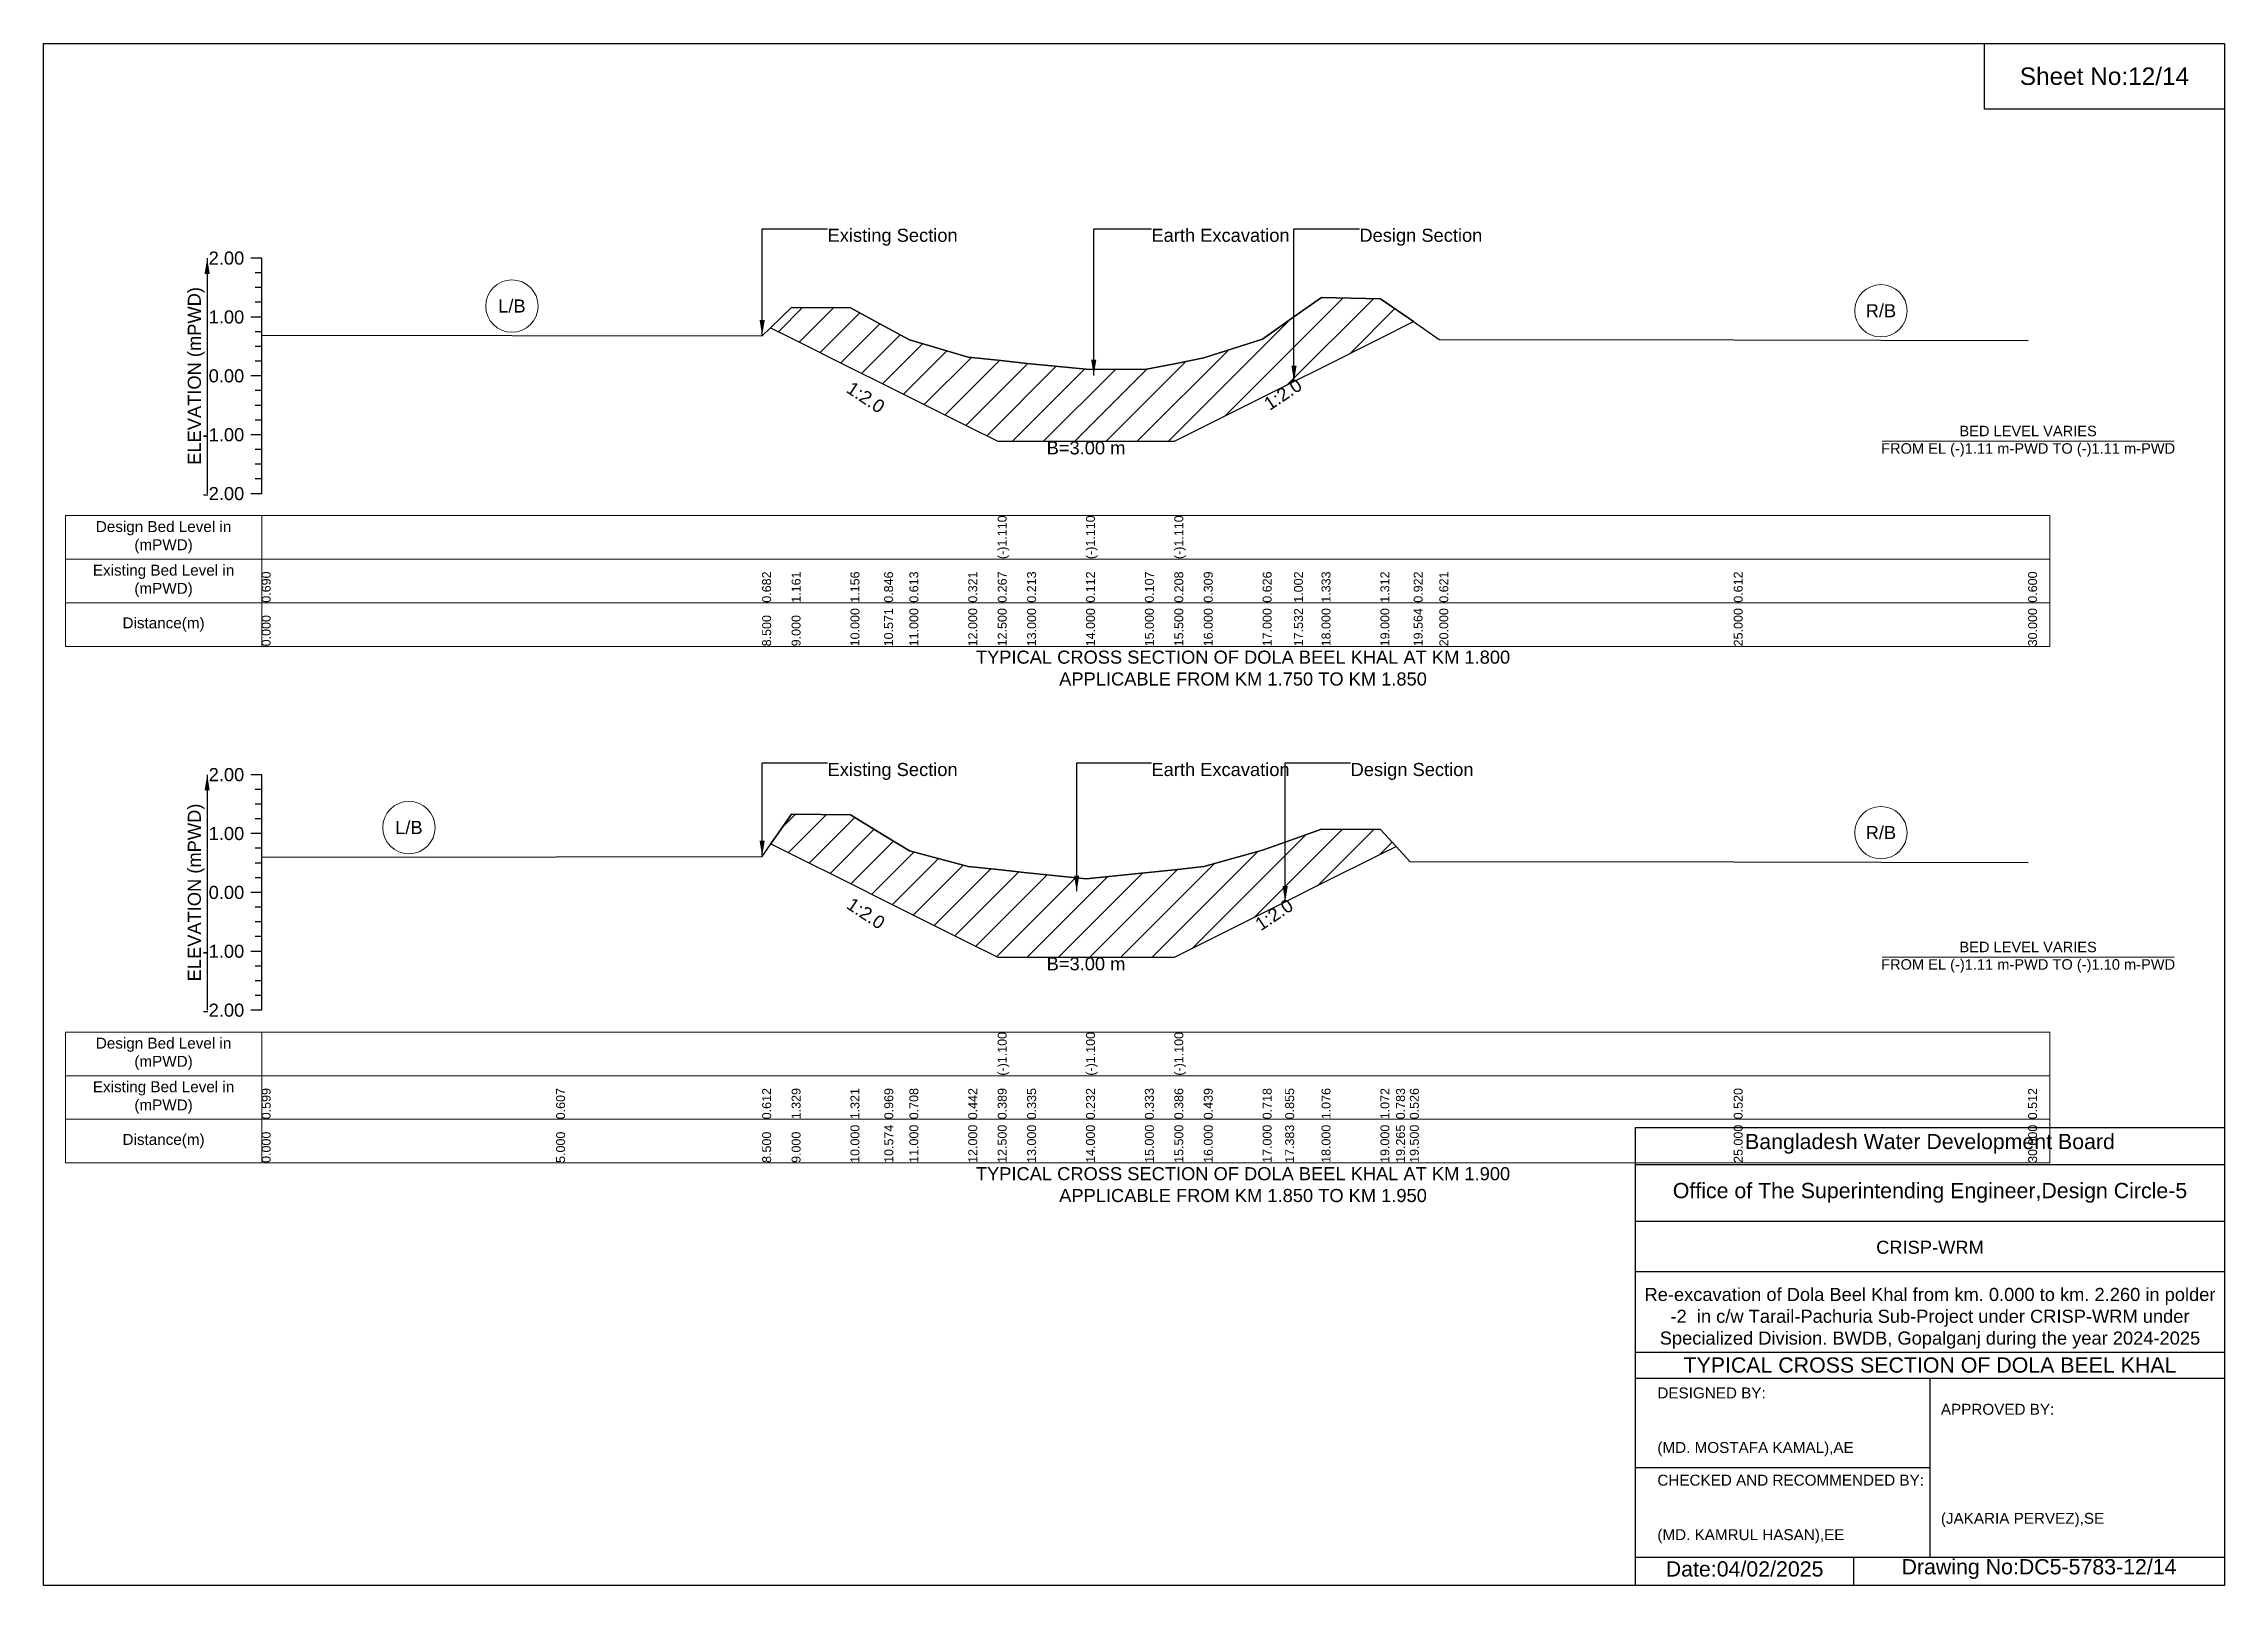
# Model space of a CAD drawing. Header units: inches. Extents: x 91000 to 258000, y -12753 to 0.
# Drawn here: x 210000 to 218000, y -5656 to 0 of the extents above; entities that cross this region are included whole.
import ezdxf

# ---------------------------------------------------------------- set-up
doc = ezdxf.new("R2010")
doc.units = ezdxf.units.IN
doc.header["$LTSCALE"] = 7
doc.header["$MEASUREMENT"] = 0
for name, color, linetype, lineweight in [('Cross section Data Border', 7, 'Continuous', 9), ('Cross Section Labels', 7, 'Continuous', 9), ('Existing_Bed_Level for Xsection', 7, 'Continuous', 25)]:
    doc.layers.add(name, color=color, linetype=linetype, lineweight=lineweight)
doc.styles.get("Standard").update_dxf_attribs({"font": 'arial.ttf'})
doc.dimstyles.get("Standard").update_dxf_attribs({"dimtxt": 0.18, "dimasz": 0.18, "dimexe": 0.18, "dimexo": 0.0625, "dimgap": 0.09, "dimtad": 0, "dimtih": 1, "dimtoh": 1, "dimdec": 4, "dimzin": 0, "dimdsep": 46, "dimtxsty": 'Standard', "dimcen": 0.09, "dimadec": 0, "dimazin": 0, "dimtfac": 1, "dimtdec": 4, "dimtofl": 0, "dimtmove": 0, "dimatfit": 3, "dimfxl": 1, "dimtolj": 1, "dimtzin": 0, "dimarcsym": 0})

msp = doc.modelspace()

# ---------------------------------------------------------------- texts
at = {"attachment_point": 5}
for s, insert, char_height in [('Sheet No:12/14', (217560, -120), 64), ('Bangladesh Water Development Board', (216920, -4036), 56), ('Office of The Superintending Engineer,Design Circle-5', (216920, -4216), 56)]:
    msp.add_mtext(s, dxfattribs=dict(at, insert=insert, char_height=char_height))
for s, insert, char_height, width, attachment_point in [('CRISP-WRM', (216920, -4416), 48, 2240, 5), ('Re-excavation of Dola Beel Khal from km. 0.000 to km. 2.260 in polder -2  in c/w Tarail-Pachuria Sub-Project under CRISP-WRM under Specialized Division. BWDB, Gopalganj during the year 2024-2025', (216920, -4676), 48, 2160, 5), ('TYPICAL CROSS SECTION OF DOLA BEEL KHAL', (216920, -4848), 56, 2240, 5), ('DESIGNED BY:^J^J^J(MD. MOSTAFA KAMAL),AE', (215920, -5056), 40, 1120, 4), ('APPROVED BY:^J^J^J^J^J^J(JAKARIA PERVEZ),SE', (216960, -5216), 40, 1120, 4), ('CHECKED AND RECOMMENDED BY:^J^J^J(MD. KAMRUL HASAN),EE', (215920, -5376), 40, 1120, 4), ('Date:04/02/2025', (216240, -5596), 56, 1120, 5), ('Drawing No:DC5-5783-12/14', (217320, -5596), 56, 1760, 5)]:
    msp.add_mtext(s, dxfattribs=dict(insert=insert, char_height=char_height, width=width, attachment_point=attachment_point))
at = {"layer": 'Cross section Data Border', "char_height": 40, "width": 640, "attachment_point": 5}
for s, insert in [('Design Bed Level in (mPWD)', (210440, -1811.1)), ('Existing Bed Level in (mPWD)', (210440, -1971.1)), ('Distance(m)', (210440, -2131.1)), ('Design Bed Level in (mPWD)', (210440, -3706.1)), ('Existing Bed Level in (mPWD)', (210440, -3866.1)), ('Distance(m)', (210440, -4026.1))]:
    msp.add_mtext(s, dxfattribs=dict(at, insert=insert))
at = {"layer": 'Cross Section Labels'}
for s, insert, char_height, attachment_point in [('Existing Section', (212876, -679.1), 48, 1), ('Earth Excavation', (214064, -679.1), 48, 1), ('Design Section', (214826.9, -679.1), 48, 1), ('L/B', (211718, -962.9), 48, 5), ('R/B', (216740, -980.2), 48, 5), ('BED LEVEL VARIES ^JFROM EL (-)1.11 m-PWD TO (-)1.11 m-PWD', (217280, -1458.9), 38.4, 5), ('B=3.00 m', (213824, -1458.9), 48, 2), ('TYPICAL CROSS SECTION OF DOLA BEEL KHAL AT KM 1.800^JAPPLICABLE FROM KM 1.750 TO KM 1.850', (214400, -2291.1), 48, 5), ('Existing Section', (212876, -2638.9), 48, 1), ('Earth Excavation', (214064, -2638.9), 48, 1), ('Design Section', (214794.6, -2638.9), 48, 1), ('L/B', (211340, -2875.9), 48, 5), ('R/B', (216740, -2894.7), 48, 5), ('B=3.00 m', (213824, -3351.7), 48, 2), ('BED LEVEL VARIES ^JFROM EL (-)1.11 m-PWD TO (-)1.10 m-PWD', (217280, -3351.7), 38.4, 5), ('TYPICAL CROSS SECTION OF DOLA BEEL KHAL AT KM 1.900^JAPPLICABLE FROM KM 1.850 TO KM 1.950', (214400, -4186.1), 48, 5)]:
    msp.add_mtext(s, dxfattribs=dict(at, insert=insert, char_height=char_height, attachment_point=attachment_point))
at = {"layer": 'Cross Section Labels', "char_height": 48, "attachment_point": 2}
for insert, rotation in [((213029.4, -1277.6), 326.30993), ((214532.9, -1266.4), 33.69007), ((213030.1, -3170.8), 326.30993), ((214500.6, -3175.4), 33.69007)]:
    msp.add_mtext('1:2.0', dxfattribs=dict(at, insert=insert, rotation=rotation))
at = {"layer": 'Existing_Bed_Level for Xsection', "char_height": 48, "attachment_point": 6}
for s, insert in [('2.00', (210736, -787.1)), ('1.00', (210736, -1003.1)), ('0.00', (210736, -1219.1)), ('-1.00', (210736, -1435.1)), ('-2.00', (210736, -1651.1)), ('2.00', (210736, -2682.1)), ('1.00', (210736, -2898.1)), ('0.00', (210736, -3114.1)), ('-1.00', (210736, -3330.1)), ('-2.00', (210736, -3546.1))]:
    msp.add_mtext(s, dxfattribs=dict(at, insert=insert))
at = {"layer": 'Existing_Bed_Level for Xsection', "rotation": 90}
for s, insert, char_height, attachment_point in [('ELEVATION (mPWD)', (210560, -1219.1), 48, 5), ('(-)1.110', (213500, -1891.1), 32.8, 1), ('(-)1.110', (213824, -1891.1), 32.8, 1), ('(-)1.110', (214148, -1891.1), 32.8, 1), ('0.690', (210800, -2051.1), 32.8, 1), ('0.682', (212636, -2051.1), 32.8, 1), ('1.161', (212744, -2051.1), 32.8, 1), ('1.156', (212960, -2051.1), 32.8, 1), ('0.846', (213083.4, -2051.1), 32.8, 1), ('0.613', (213176, -2051.1), 32.8, 1), ('0.321', (213392, -2051.1), 32.8, 1), ('0.267', (213500, -2051.1), 32.8, 1), ('0.213', (213608, -2051.1), 32.8, 1), ('0.112', (213824, -2051.1), 32.8, 1), ('0.107', (214040, -2051.1), 32.8, 1), ('0.208', (214148, -2051.1), 32.8, 1), ('0.309', (214256, -2051.1), 32.8, 1), ('0.626', (214472, -2051.1), 32.8, 1), ('1.002', (214586.9, -2051.1), 32.8, 1), ('1.333', (214688, -2051.1), 32.8, 1), ('1.312', (214904, -2051.1), 32.8, 1), ('0.922', (215025.9, -2051.1), 32.8, 1), ('0.621', (215120, -2051.1), 32.8, 1), ('0.612', (216200, -2051.1), 32.8, 1), ('0.600', (217280, -2051.1), 32.8, 1), ('10.000', (212960, -2211.1), 32.8, 1), ('10.571', (213083.4, -2211.1), 32.8, 1), ('11.000', (213176, -2211.1), 32.8, 1), ('12.000', (213392, -2211.1), 32.8, 1), ('12.500', (213500, -2211.1), 32.8, 1), ('13.000', (213608, -2211.1), 32.8, 1), ('14.000', (213824, -2211.1), 32.8, 1), ('15.000', (214040, -2211.1), 32.8, 1), ('15.500', (214148, -2211.1), 32.8, 1), ('16.000', (214256, -2211.1), 32.8, 1), ('17.000', (214472, -2211.1), 32.8, 1), ('17.532', (214586.9, -2211.1), 32.8, 1), ('18.000', (214688, -2211.1), 32.8, 1), ('19.000', (214904, -2211.1), 32.8, 1), ('19.564', (215025.9, -2211.1), 32.8, 1), ('20.000', (215120, -2211.1), 32.8, 1), ('25.000', (216200, -2211.1), 32.8, 1), ('30.000', (217280, -2211.1), 32.8, 1), ('0.000', (210800, -2211.1), 32.8, 1), ('8.500', (212636, -2211.1), 32.8, 1), ('9.000', (212744, -2211.1), 32.8, 1), ('ELEVATION (mPWD)', (210560, -3114.1), 48, 5), ('(-)1.100', (213500, -3786.1), 32.8, 1), ('(-)1.100', (213824, -3786.1), 32.8, 1), ('(-)1.100', (214148, -3786.1), 32.8, 1), ('0.599', (210800, -3946.1), 32.8, 1), ('0.607', (211880, -3946.1), 32.8, 1), ('0.612', (212636, -3946.1), 32.8, 1), ('1.329', (212744, -3946.1), 32.8, 1), ('1.321', (212960, -3946.1), 32.8, 1), ('0.969', (213084.1, -3946.1), 32.8, 1), ('0.708', (213176, -3946.1), 32.8, 1), ('0.442', (213392, -3946.1), 32.8, 1), ('0.389', (213500, -3946.1), 32.8, 1), ('0.335', (213608, -3946.1), 32.8, 1), ('0.232', (213824, -3946.1), 32.8, 1), ('0.333', (214040, -3946.1), 32.8, 1), ('0.386', (214148, -3946.1), 32.8, 1), ('0.439', (214256, -3946.1), 32.8, 1), ('0.718', (214472, -3946.1), 32.8, 1), ('0.855', (214554.6, -3946.1), 32.8, 1), ('1.076', (214688, -3946.1), 32.8, 1), ('1.072', (214904, -3946.1), 32.8, 1), ('0.783', (214961.3, -3946.1), 32.8, 1), ('0.526', (215012, -3946.1), 32.8, 1), ('0.520', (216200, -3946.1), 32.8, 1), ('0.512', (217280, -3946.1), 32.8, 1), ('0.000', (210800, -4106.1), 32.8, 1), ('5.000', (211880, -4106.1), 32.8, 1), ('8.500', (212636, -4106.1), 32.8, 1), ('9.000', (212744, -4106.1), 32.8, 1), ('10.000', (212960, -4106.1), 32.8, 1), ('10.574', (213084.1, -4106.1), 32.8, 1), ('11.000', (213176, -4106.1), 32.8, 1), ('12.000', (213392, -4106.1), 32.8, 1), ('12.500', (213500, -4106.1), 32.8, 1), ('13.000', (213608, -4106.1), 32.8, 1), ('14.000', (213824, -4106.1), 32.8, 1), ('15.000', (214040, -4106.1), 32.8, 1), ('15.500', (214148, -4106.1), 32.8, 1), ('16.000', (214256, -4106.1), 32.8, 1), ('17.000', (214472, -4106.1), 32.8, 1), ('17.383', (214554.6, -4106.1), 32.8, 1), ('18.000', (214688, -4106.1), 32.8, 1), ('19.000', (214904, -4106.1), 32.8, 1), ('19.265', (214961.3, -4106.1), 32.8, 1), ('19.500', (215012, -4106.1), 32.8, 1), ('25.000', (216200, -4106.1), 32.8, 1), ('30.000', (217280, -4106.1), 32.8, 1)]:
    msp.add_mtext(s, dxfattribs=dict(at, insert=insert, char_height=char_height, attachment_point=attachment_point))

# ---------------------------------------------------------------- hatches: boundary and pattern name
at = {"layer": 'Existing_Bed_Level for Xsection'}
h = msp.add_hatch(dxfattribs=at)
h.set_pattern_fill('ANSI31', color=256, scale=648, style=0)
h.paths.add_polyline_path([(212666.8, -1042.3), (212744, -1080.9), (212960, -1188.9), (213083.4, -1250.6), (213176, -1296.9), (213392, -1404.9), (213500, -1458.9), (213608, -1458.9), (213824, -1458.9), (214040, -1458.9), (214148, -1458.9), (214256, -1404.9), (214472, -1296.9), (214586.9, -1239.4), (214688, -1188.9), (214904, -1080.9), (215025.9, -1019.9), (214904, -935.7), (214688, -931.2), (214586.9, -1002.6), (214472, -1083.9), (214256, -1152.4), (214148, -1174.2), (214040, -1196), (213824, -1194.9), (213608, -1173.1), (213500, -1161.4), (213392, -1149.8), (213176, -1086.7), (213083.4, -1036.5), (212960, -969.4), (212744, -968.3)])
h = msp.add_hatch(dxfattribs=at)
h.set_pattern_fill('ANSI31', color=256, scale=648, style=0)
h.paths.add_polyline_path([(212668.2, -2935.8), (212744, -2973.7), (212960, -3081.7), (213084.1, -3143.8), (213176, -3189.7), (213392, -3297.7), (213500, -3351.7), (213608, -3351.7), (213824, -3351.7), (214040, -3351.7), (214148, -3351.7), (214256, -3297.7), (214472, -3189.7), (214554.6, -3148.4), (214688, -3081.7), (214904, -2973.7), (214961.3, -2945.1), (214904, -2882.6), (214688, -2881.7), (214554.6, -2929.4), (214472, -2959), (214256, -3019.3), (214148, -3030.7), (214040, -3042.2), (213824, -3064), (213608, -3041.8), (213500, -3030.2), (213392, -3018.6), (213176, -2961.2), (213084.1, -2904.8), (212960, -2828.8), (212744, -2827)])

# ---------------------------------------------------------------- linework, layer by layer
for points in [[(210000, 0), (218000, 0), (218000, -5656), (210000, -5656)], [(217120, 0), (218000, 0), (218000, -240), (217120, -240)]]:
    msp.add_lwpolyline(points, close=True)
for points in [[(215840, -5656), (215840, -3976), (218000, -3976)], [(215840, -4112), (218000, -4112)], [(215840, -4320), (218000, -4320)], [(215840, -4504), (218000, -4504)], [(215840, -4800), (218000, -4800)], [(215840, -4896), (218000, -4896)], [(216920, -4896), (216920, -5552)], [(215840, -5224), (216920, -5224)], [(215840, -5552), (218000, -5552)], [(216640, -5552), (216640, -5656)]]:
    msp.add_lwpolyline(points)
at = {"layer": 'Cross section Data Border'}
for points in [[(210080, -1731.1), (217360, -1731.1), (217360, -2211.1), (210080, -2211.1)], [(210080, -3626.1), (217360, -3626.1), (217360, -4106.1), (210080, -4106.1)]]:
    msp.add_lwpolyline(points, close=True, dxfattribs=at)
for points in [[(210800, -1731.1), (210800, -2211.1)], [(210080, -1891.1), (217360, -1891.1)], [(210080, -2051.1), (217360, -2051.1)], [(210800, -3626.1), (210800, -4106.1)], [(210080, -3786.1), (217360, -3786.1)], [(210080, -3946.1), (217360, -3946.1)]]:
    msp.add_lwpolyline(points, dxfattribs=at)
at = {"layer": 'Cross Section Labels'}
for points in [[(216744.2, -1458.9), (217815.8, -1458.9)], [(216744.2, -3351.7), (217815.8, -3351.7)]]:
    msp.add_lwpolyline(points, dxfattribs=at)
for centre in [(211718, -962.9), (216740, -980.2), (211340, -2875.9), (216740, -2894.7)]:
    msp.add_circle(centre, 96, dxfattribs=at)
at = {"layer": 'Existing_Bed_Level for Xsection'}
for points in [[(210800, -787.1), (210760, -787.1)], [(210800, -1651.1), (210800, -1435.1), (210800, -1219.1), (210800, -1003.1), (210800, -787.1)], [(210800, -841.1), (210776, -841.1)], [(210800, -895.1), (210776, -895.1)], [(210800, -949.1), (210776, -949.1)], [(210800, -1070.1), (212636, -1071.8), (212666.8, -1042.3), (212744, -968.3), (212960, -969.4), (213083.4, -1036.5), (213176, -1086.7), (213392, -1149.8), (213500, -1161.4), (213500, -1161.4), (213608, -1173.1), (213824, -1194.9), (213824, -1194.9), (214040, -1196), (214148, -1174.2), (214148, -1174.2), (214256, -1152.4), (214472, -1083.9), (214586.9, -1002.6), (214688, -931.2), (214904, -935.7), (215025.9, -1019.9), (215120, -1085), (216200, -1086.9), (217280, -1089.5)], [(210800, -1003.1), (210760, -1003.1)], [(210800, -1057.1), (210776, -1057.1)], [(210800, -1111.1), (210776, -1111.1)], [(210800, -1165.1), (210776, -1165.1)], [(210800, -1219.1), (210760, -1219.1)], [(210800, -1273.1), (210776, -1273.1)], [(210800, -1327.1), (210776, -1327.1)], [(210800, -1435.1), (210760, -1435.1)], [(210800, -1381.1), (210776, -1381.1)], [(210800, -1489.1), (210776, -1489.1)], [(210800, -1543.1), (210776, -1543.1)], [(210800, -1597.1), (210776, -1597.1)], [(210800, -1651.1), (210760, -1651.1)], [(210800, -2682.1), (210760, -2682.1)], [(210800, -3546.1), (210800, -3330.1), (210800, -3114.1), (210800, -2898.1), (210800, -2682.1)], [(210800, -2736.1), (210776, -2736.1)], [(210800, -2790.1), (210776, -2790.1)], [(210800, -2844.1), (210776, -2844.1)], [(210800, -2984.7), (211880, -2983), (212636, -2981.9), (212668.2, -2935.8), (212744, -2827), (212960, -2828.8), (213084.1, -2904.8), (213176, -2961.2), (213392, -3018.6), (213500, -3030.2), (213500, -3030.2), (213608, -3041.8), (213824, -3064), (213824, -3064), (214040, -3042.2), (214148, -3030.7), (214148, -3030.7), (214256, -3019.3), (214472, -2959), (214554.6, -2929.4), (214688, -2881.7), (214904, -2882.6), (214961.3, -2945.1), (215012, -3000.5), (216200, -3001.8), (217280, -3003.5)], [(210800, -2898.1), (210760, -2898.1)], [(210800, -2952.1), (210776, -2952.1)], [(210800, -3006.1), (210776, -3006.1)], [(210800, -3114.1), (210760, -3114.1)], [(210800, -3060.1), (210776, -3060.1)], [(210800, -3168.1), (210776, -3168.1)], [(210800, -3222.1), (210776, -3222.1)], [(210800, -3276.1), (210776, -3276.1)], [(210800, -3330.1), (210760, -3330.1)], [(210800, -3384.1), (210776, -3384.1)], [(210800, -3438.1), (210776, -3438.1)], [(210800, -3492.1), (210776, -3492.1)], [(210800, -3546.1), (210760, -3546.1)]]:
    msp.add_lwpolyline(points, dxfattribs=at)
for points in [[(212666.8, -1042.3), (212744, -1080.9), (212960, -1188.9), (213083.4, -1250.6), (213176, -1296.9), (213392, -1404.9), (213500, -1458.9), (213500, -1458.9), (213608, -1458.9), (213824, -1458.9), (213824, -1458.9), (214040, -1458.9), (214148, -1458.9), (214148, -1458.9), (214256, -1404.9), (214472, -1296.9), (214586.9, -1239.4), (214688, -1188.9), (214904, -1080.9), (215025.9, -1019.9), (215025.9, -1019.9), (215025.9, -1019.9), (214904, -935.7), (214688, -931.2), (214586.9, -1002.6), (214472, -1083.9), (214256, -1152.4), (214148, -1174.2), (214148, -1174.2), (214040, -1196), (213824, -1194.9), (213824, -1194.9), (213608, -1173.1), (213500, -1161.4), (213500, -1161.4), (213392, -1149.8), (213176, -1086.7), (213083.4, -1036.5), (212960, -969.4), (212744, -968.3)], [(212668.2, -2935.8), (212668.2, -2935.8), (212744, -2973.7), (212960, -3081.7), (213084.1, -3143.8), (213176, -3189.7), (213392, -3297.7), (213500, -3351.7), (213500, -3351.7), (213608, -3351.7), (213824, -3351.7), (213824, -3351.7), (214040, -3351.7), (214148, -3351.7), (214148, -3351.7), (214256, -3297.7), (214472, -3189.7), (214554.6, -3148.4), (214688, -3081.7), (214904, -2973.7), (214961.3, -2945.1), (214961.3, -2945.1), (214961.3, -2945.1), (214904, -2882.6), (214688, -2881.7), (214554.6, -2929.4), (214472, -2959), (214256, -3019.3), (214148, -3030.7), (214148, -3030.7), (214040, -3042.2), (213824, -3064), (213824, -3064), (213608, -3041.8), (213500, -3030.2), (213500, -3030.2), (213392, -3018.6), (213176, -2961.2), (213084.1, -2904.8), (212960, -2828.8), (212744, -2827), (212668.2, -2935.8)]]:
    msp.add_lwpolyline(points, close=True, dxfattribs=at)

msp.set_redraw_order([(e.dxf.handle, doc.entitydb.next_handle()) for e in msp.query("TEXT MTEXT ATTDEF DIMENSION ARC_DIMENSION")])  # texts and dimensions are drawn at this point

# ---------------------------------------------------------------- leaders
at = {"layer": 'Cross Section Labels', "annotation_type": 0, "has_hookline": 1, "hookline_direction": 0}
for points, text_width in [([(212636, -1071.8), (212636, -679.1), (212875.9, -679.1)], 467.2), ([(213852.3, -1217.5), (213852.3, -679.1), (214063.9, -679.1)], 497), ([(214586.9, -1239.4), (214586.9, -679.1), (214826.8, -679.1)], 441.2), ([(212636, -2981.9), (212636, -2638.9), (212875.9, -2638.9)], 467.2), ([(213789.7, -3109.8), (213789.7, -2638.9), (214063.9, -2638.9)], 497), ([(214554.6, -3148.4), (214554.6, -2638.9), (214794.5, -2638.9)], 441.2)]:
    msp.add_leader(points, dimstyle='Standard', override={"dimasz": 57.6}, dxfattribs=dict(at, text_width=text_width))
at = {"layer": 'Existing_Bed_Level for Xsection'}
for points in [[(210600, -787.1), (210600, -1651.1)], [(210600, -2682.1), (210600, -3546.1)]]:
    msp.add_leader(points, dimstyle='Standard', override={"dimasz": 57.6}, dxfattribs=at)

doc.saveas('drawing.dxf')
